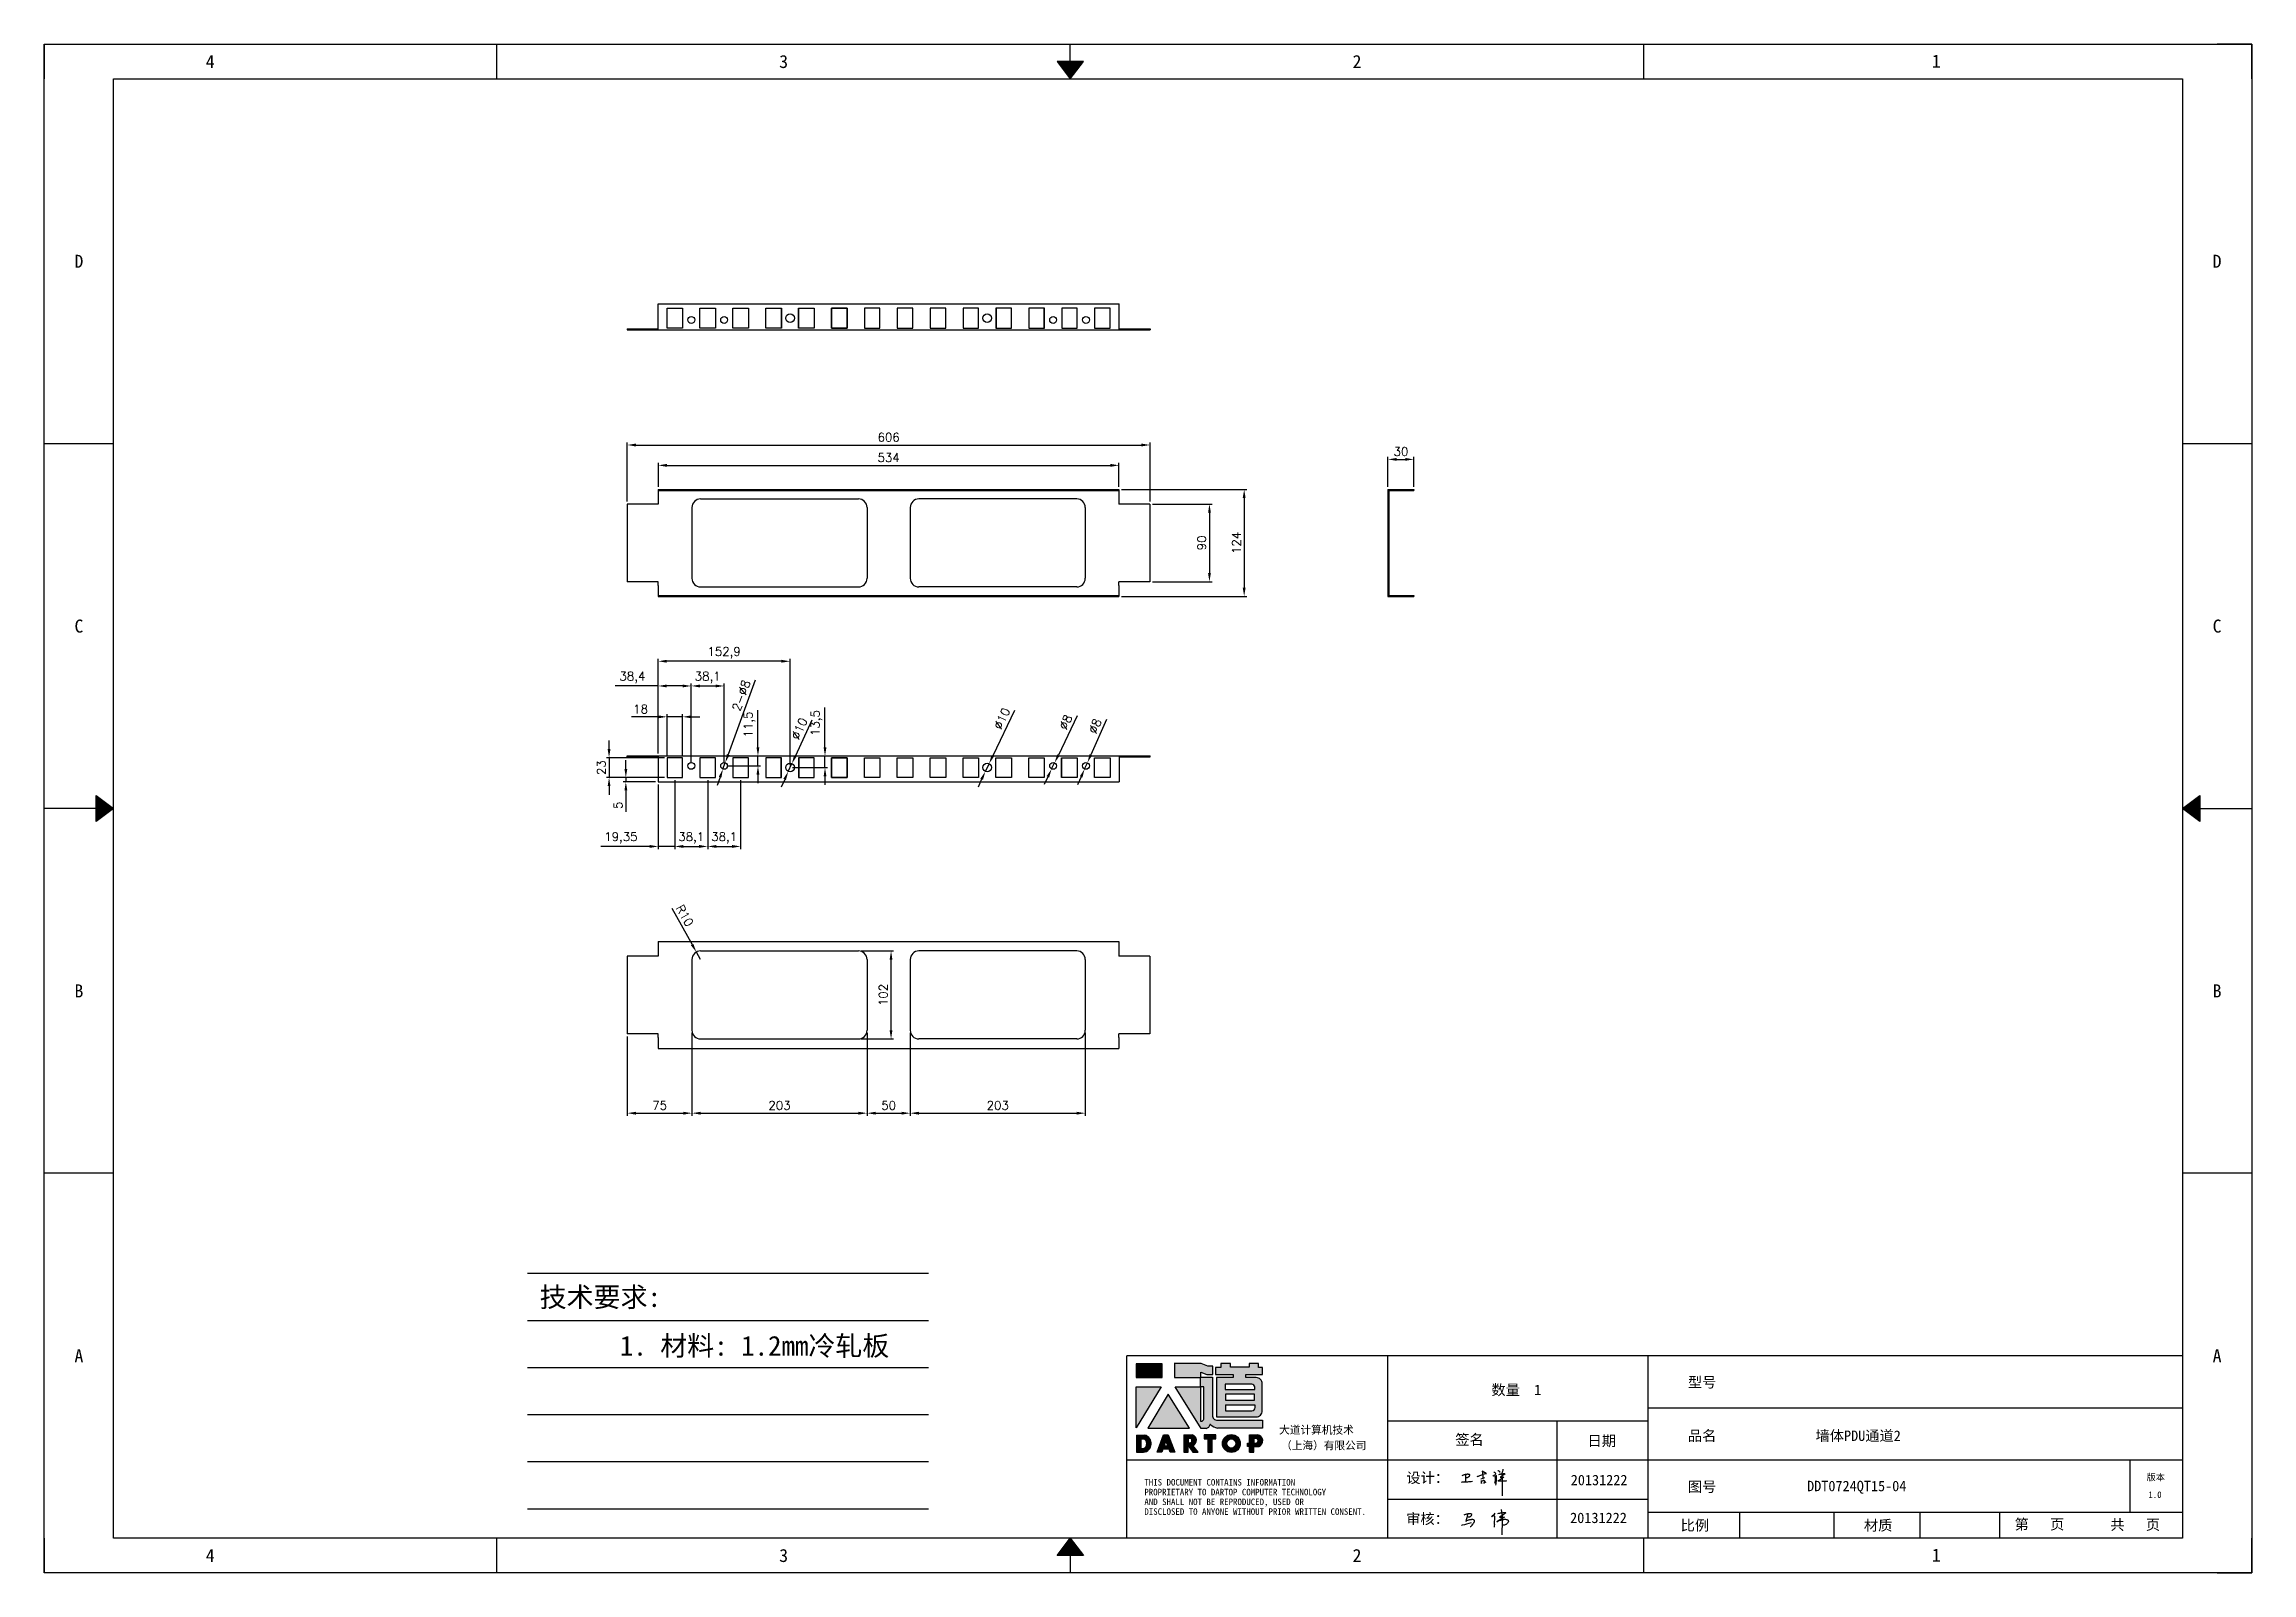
# Model space of a CAD drawing. Header units: millimetres. Extents: x 120943 to 145233, y 4425 to 40233.
# Drawn here: x 137116 to 139676, y 28907 to 30680 of the extents above; entities that cross this region are included whole.
import ezdxf
from ezdxf.enums import TextEntityAlignment as Align

# ---------------------------------------------------------------- set-up
doc = ezdxf.new("R2010")
doc.units = ezdxf.units.MM
doc.linetypes.add('DOT', pattern=[0.25, 0, -0.25])
doc.layers.add('4', color=7, linetype='Continuous')
doc.layers.add('print', color=30, linetype='Continuous')
doc.layers.add('dim', color=2, linetype='Continuous', lineweight=9)
doc.styles.add('Dartop', font='SIMFANG.TTF')
doc.styles.add('HZ', font='SimSun.ttf')
doc.styles.add('hzHT', font='SIMHEI.TTF')
doc.styles.get("Standard").update_dxf_attribs({"font": 'txt', "bigfont": 'gbcbig.shx'})
doc.dimstyles.new('2-small', dxfattribs={"dimtxt": 10, "dimasz": 10, "dimexe": 3, "dimexo": 3, "dimgap": 4, "dimtad": 1, "dimtxsty": 'Standard', "dimcen": 5, "dimazin": 0, "dimtfac": 1, "dimtmove": 0, "dimatfit": 3, "dimfxl": 1, "dimarcsym": 0})

msp = doc.modelspace()

# ---------------------------------------------------------------- texts
at = {"color": 0}
for s, height, style, p in [('4', 15.108, 'Dartop', (137308.986, 30659.787)), ('3', 15.108, 'Dartop', (137973.739, 30659.787)), ('2', 15.108, 'Dartop', (138638.491, 30659.787)), ('1', 15.108, 'Dartop', (139310.131, 30660.266)), ('D', 15.108, 'Dartop', (137156.736, 30428.131)), ('D', 15.108, 'Dartop', (139635.621, 30428.131)), ('C', 15.108, 'Dartop', (137156.736, 30005.106)), ('C', 15.108, 'Dartop', (139635.621, 30005.106)), ('B', 15.108, 'Dartop', (137156.736, 29582.082)), ('B', 15.108, 'Dartop', (139635.621, 29582.082)), ('A', 15.108, 'Dartop', (137156.736, 29159.057)), ('A', 15.108, 'Dartop', (139635.621, 29159.057)), ('数量  1', 12.0864, 'hzHT', (138823.199, 29119.438)), ('型号', 12.0864, 'hzHT', (139038.611, 29128.313)), ('签名', 12.0864, 'hzHT', (138768.906, 29061.838)), ('日期', 12.0864, 'hzHT', (138922.268, 29060.351)), ('品名', 12.0864, 'hzHT', (139038.611, 29066.267)), ('墙体PDU通道2', 12.0864, 'hzHT', (139219.534, 29066.267)), ('20131222', 12.0864, 'hzHT', (138919.166, 29014.912)), ('图号', 12.0864, 'hzHT', (139038.611, 29007.19)), ('DDT0724QT15-04', 12.08642, 'hzHT', (139217.844, 29007.978)), ('版本', 7.554, 'hzHT', (139564.535, 29018.139)), ('1.0', 7.554, 'Dartop', (139563.626, 28997.95)), ('20131222', 12.0864, 'hzHT', (138918.446, 28971.057)), ('比例', 12.0864, 'hzHT', (139030.183, 28962.338)), ('材质', 12.0864, 'hzHT', (139242.683, 28962.338)), ('第   页', 12.0864, 'hzHT', (139429.651, 28963.592)), ('共   页', 12.0864, 'hzHT', (139540.675, 28963.152)), ('4', 15.108, 'Dartop', (137308.986, 28927.401)), ('3', 15.108, 'Dartop', (137973.739, 28927.401)), ('2', 15.108, 'Dartop', (138638.491, 28927.401)), ('1', 15.108, 'Dartop', (139310.131, 28927.88))]:
    msp.add_text(s, height=height, dxfattribs=dict(at, style=style)).set_placement(p, align=Align.MIDDLE_CENTER)
at = {"style": 'HZ'}
for s, p in [('技术要求:', (137761.22, 29227.051)), ('     1. 材料: 1.2mm冷轧板', (137901.088, 29170.565))]:
    msp.add_text(s, height=22.932, dxfattribs=at).set_placement(p, align=Align.MIDDLE_CENTER)
at = {"color": 0, "style": 'hzHT'}
for s, height, p in [('设计：', 12.0864, (138695.689, 29011.482)), ('THIS DOCUMENT CONTAINS INFORMATION', 7.55401, (138391.977, 29008.506)), ('PROPRIETARY TO DARTOP COMPUTER TECHNOLOGY', 7.55401, (138391.977, 28997.175)), ('AND SHALL NOT BE REPRODUCED, USED OR', 7.55401, (138391.977, 28985.844)), ('DISCLOSED TO ANYONE WITHOUT PRIOR WRITTEN CONSENT.', 7.55401, (138391.977, 28974.513)), ('审核：', 12.0864, (138695.509, 28963.888))]:
    msp.add_text(s, height=height, dxfattribs=at).set_placement(p)
at = {"layer": '4', "color": 0, "style": 'hzHT'}
for s, p in [('大道计算机技术', (138548.215, 29068.506)), ('（上海）有限公司', (138550.496, 29050.439))]:
    msp.add_text(s, height=9.0648, dxfattribs=at).set_placement(p)

# ---------------------------------------------------------------- blocks, each defined once
blk = doc.blocks.new('*U527')
at = {"color": 254, "linetype": 'Continuous', "extrusion": (0, 0, -1)}
for points in [[(-17, 0.333), (-16.812, 0.25), (-17, 0.5)], [(-17, 0.333), (-17.188, 0.25), (-16.812, 0.25)], [(-17, 0.333), (-17, 0.5), (-17.188, 0.25)]]:
    blk.add_solid(points, dxfattribs=at)
blk = doc.blocks.new('*U526')
at = {"color": 254, "linetype": 'Continuous', "extrusion": (0, 0, -1)}
for points in [[(-33.167, 11), (-33, 11), (-33.25, 11.188)], [(-33.167, 11), (-33.25, 11.188), (-33.25, 10.812)], [(-33.167, 11), (-33.25, 10.812), (-33, 11)]]:
    blk.add_solid(points, dxfattribs=at)
blk = doc.blocks.new('*U528')
at = {"color": 254, "linetype": 'Continuous'}
for points in [[(17, 21.667), (17.188, 21.75), (16.812, 21.75)], [(17, 21.667), (16.812, 21.75), (17, 21.5)], [(17, 21.667), (17, 21.5), (17.188, 21.75)]]:
    blk.add_solid(points, dxfattribs=at)
blk = doc.blocks.new('*U525')
at = {"color": 254, "linetype": 'Continuous', "extrusion": (0, 0, -1)}
for points in [[(-0.833, 11), (-0.75, 10.812), (-0.75, 11.188)], [(-0.833, 11), (-0.75, 11.188), (-1, 11)], [(-0.833, 11), (-1, 11), (-0.75, 10.812)]]:
    blk.add_solid(points, dxfattribs=at)
blk = doc.blocks.new('dadao')
for p, q in [((48, 19.2), (44.9, 10.4)), ((44.9, 10.4), (51.2, 10.4)), ((51.2, 10.4), (48, 19.2))]:
    blk.add_line(p, q)
for points in [[(41.8, 121.6), (41.8, 143.7), (-0.4, 143.7), (-0.4, 121.6), (41.8, 121.6)], [(104.8, 122), (104.8, 130.3), (114.1, 126.3), (124.2, 126.3), (124.2, 139.6), (115.9, 139.6), (105.1, 143.9), (61.5, 143.9)], [(61.7, 144), (61.7, 121.3), (103.9, 121.3)], [(113.4, 38.7), (105.1, 38.7), (63, 106.5), (103.9, 106.5), (103.9, 120.9), (103.9, 121.3)], [(109.7, 53.6), (109.7, 106.2), (104.3, 106.2), (104.3, 50.4), (106.6, 50.4)], [(144.6, 94.4), (144.6, 84.8), (192, 84.8), (192, 94.1), (144.9, 94.1)], [(120.2, 45), (119.5, 45), (119.5, 44.6)], [(0, 28), (0, 0), (11.8, 0)], [(0.1, 28), (14, 28)], [(7.1, 21.8), (7.1, 6.1), (12, 6.1)], [(7.1, 21.8), (11.4, 21.8)], [(76.8, 28.2), (76.8, 0), (84.1, 0), (84.1, 11.1), (91.6, -0.1), (100.3, -0.1), (91.7, 11.1)], [(76.8, 28.2), (90.6, 28.2)], [(84, 22.7), (84, 15.3), (87.2, 15.3)], [(84, 22.7), (87.3, 22.7)], [(183.7, 0), (183.7, 9.6), (180.6, 9.6), (180.6, 14.9), (183.8, 14.9), (183.8, 28.1), (196.1, 28.1), (196.5, 28.1)], [(183.7, 0), (190.9, 0), (190.9, 9.6), (198.8, 9.6)], [(194.9, 22.3), (190.8, 22.3), (190.8, 15), (194.4, 15)]]:
    blk.add_lwpolyline(points)
blk.add_lwpolyline([(137.1, 144.2), (137.1, 137.9), (128.3, 137.9), (128.3, 126.5), (157.3, 126.5), (157.3, 121.5), (130.3, 121.5), (130.3, 57.5), (194.4, 57.5, 0.414214), (204.4, 67.5), (204.4, 111.3, 0.414214), (194.4, 121.3), (177.5, 121.3), (177.5, 126.3), (204.7, 126.3), (204.7, 137.7), (198.2, 137.7), (198.2, 143.9), (183.3, 143.9), (183.3, 138), (153, 138), (153, 144.2), (137.1, 144.2)], format="xyb", close=True)
for points in [[(104.8, 122), (123.4, 122), (123.4, 60, 0.414214), (131.4, 52), (204.8, 52), (204.8, 39.1), (131.7, 39.1)], [(144.3, 110.8), (144.3, 101.8), (192.3, 101.8), (192.3, 105.5, 0.414214), (187.3, 110.5), (144.3, 110.5)], [(144.6, 77), (144.6, 67.5), (187.6, 67.5, 0.414214), (192.6, 72.5), (192.6, 76.4), (144.6, 76.4)]]:
    blk.add_lwpolyline(points, format="xyb")
for points in [[(-0.3, 106.2), (40.4, 106.2), (-0.3, 39.7), (-0.3, 106.2)], [(51.7, 94.1), (18.4, 39.3), (86.2, 39.3)], [(43.8, 28.2), (51.8, 28.2), (62.6, -0.1), (55, -0.1), (53.2, 5), (42.9, 5), (41.1, 0), (33.6, 0)], [(110, 28.1), (110, 21.9), (116, 21.9), (116, -0.1), (123.2, -0.1), (123.2, 22), (129.2, 22), (129.2, 28.1), (110, 28.1)]]:
    blk.add_lwpolyline(points, close=True)
for radius in [14.5, 7.44]:
    blk.add_circle((154.2, 14.2), radius)
for centre, radius, start, end in [((99.2, 60.7), 12.6, 305.6399, 325.969), ((111.6, 46.7), 8.19, 282.9811, 347.6627), ((136, 61.7), 22.9, 226.7358, 259.3209), ((8.5, 13.9), 8.49, 294.2143, 69.7177), ((9.6, 14.2), 14.4, 278.6604, 72.3203), ((86.4, 19), 3.8, 282.527, 76.7196), ((88.6, 19.4), 8.95, 290.6073, 77.2124), ((193.7, 18.7), 3.8, 280.9891, 72.5513), ((195.7, 18.6), 9.51, 288.8959, 85.2442)]:
    blk.add_arc(centre, radius, start, end)
blk = doc.blocks.new('h')
for p, q in [((20768.1, -2360.9), (20773, -2359.1)), ((20769.5, -2366.9), (20769.8, -2370.6)), ((20769.8, -2370.6), (20770.9, -2378)), ((20770.9, -2378), (20771.5, -2370.6)), ((20772.4, -2369.3), (20774.9, -2367.8)), ((20773, -2359.1), (20784.1, -2355.2)), ((20773.3, -2331.8), (20775.3, -2338.7)), ((20789.1, -2340.9), (20773.5, -2331.9)), ((20775.3, -2338.7), (20775.6, -2351.2)), ((20775.6, -2351.2), (20775.5, -2357.3)), ((20782.2, -2369.2), (20780, -2377.1)), ((20780, -2377.1), (20788.3, -2371.3)), ((20780.1, -2366.4), (20780.8, -2366.4)), ((20781.9, -2367.4), (20782.2, -2369.2)), ((20845.7, -2343.5), (20848.4, -2353)), ((20848.9, -2370.3), (20847.9, -2424)), ((20848.4, -2353), (20848.9, -2370.3))]:
    blk.add_line(p, q)
for points in [[(20696.6, -2372.4, 0.002073), (20710.6, -2371.9, 0.016137), (20719.6, -2371.3, 0.008314), (20736.9, -2369.3)], [(20699.1, -2348.2, -0.029745), (20704.6, -2345.4, -0.046842), (20708.4, -2344.2, -0.00919), (20714.3, -2343, -0.018517), (20717.2, -2342.5, -0.037841), (20720.3, -2342.4, -0.039541), (20723.2, -2342.8, -0.149785), (20726, -2344.3, -0.204935), (20726.9, -2346.6, -0.074872), (20726.5, -2348.3, -0.061615), (20725.6, -2350.3, -0.034204), (20723.8, -2352.6, -0.045776), (20722.3, -2354.1, -0.054985), (20720.4, -2355.3, -0.036348), (20717.3, -2356.5, -0.067752), (20715.7, -2356.8, -0.043553), (20713.2, -2356.7)], [(20755, -2351.9, -0.024077), (20759.9, -2350.1, -0.013147), (20768.7, -2346.5, -0.00522), (20775.4, -2344.1, -0.018517), (20777.3, -2343.4, -0.008274), (20786.3, -2341, -0.039541), (20788.3, -2340.8, -0.079216), (20789.4, -2341, -0.204935)], [(20813.5, -2350.1, 0.007348), (20815.9, -2348.7, 0.008421), (20818, -2347.3, 0.009459), (20819.7, -2346.2, -0.016325), (20820.7, -2345.5, -0.173771), (20821.8, -2345.3, -0.085159), (20823.9, -2346, -0.125883), (20826, -2347.9, -0.160659), (20826.6, -2350.1, -0.010447), (20826.5, -2352.3, -0.008247), (20826.2, -2355.1, -0.002698), (20825.3, -2374, 0.001562), (20823.9, -2383.7, 0.016137)], [(20816.8, -2335, -0.053561), (20819.6, -2336.1, -0.075272), (20821.3, -2337.3, -0.005295), (20822.5, -2338.5, -0.009337), (20823.1, -2339.1, -0.026146), (20823.7, -2339.8, -0.016644), (20824.5, -2340.9)], [(20832.1, -2329.2, -0.053561), (20834.9, -2330.3, -0.075272), (20836.7, -2331.5, -0.005295), (20837.8, -2332.6, -0.009337), (20838.5, -2333.3, -0.026146), (20839, -2334, -0.016644), (20839.8, -2335.1)], [(20836, -2343.7, -0.02797), (20842.1, -2342.6, -0.048868), (20845.6, -2342.2, -0.00919), (20851.1, -2341.4, -0.018517), (20853.9, -2341.1, -0.037841), (20856.7, -2341.2, -0.039541), (20859.4, -2341.6, -0.018282), (20840.6, -2354.7, -0.000937)], [(20847.6, -2340.2, 0.021784), (20849.6, -2335.9, 0.028296), (20850.8, -2332.4, 0.008136), (20851.9, -2328.2, 0.028913), (20852.2, -2327, 0.08193), (20852.1, -2325.9, 0.075058), (20851.7, -2324.7, 0.275043)]]:
    blk.add_lwpolyline(points, format="xyb")
for points in [[(20711.3, -2343.5), (20711.3, -2343.5), (20711.5, -2355.8), (20710.7, -2368), (20710.6, -2371.9)], [(20821.5, -2350.6), (20822.4, -2359.2), (20822.2, -2364.9), (20821.7, -2369), (20821.3, -2376.3), (20823.6, -2368.5), (20827.2, -2366.3), (20829.5, -2366.3)], [(20840.6, -2354.7), (20850, -2354.7), (20855, -2354.3), (20845.9, -2361.1), (20840.5, -2364), (20833, -2367.5), (20863.2, -2367.4), (20865.9, -2367.3)]]:
    blk.add_lwpolyline(points)
for centre, radius, start, end in [((20773.7, -2371.2), 2.3, 121.9907, 163.60158), ((20787.5, -2406), 40.3, 100.61827, 108.24823), ((20780.8, -2367.6), 1.15, 9.4675, 90)]:
    blk.add_arc(centre, radius, start, end)
blk = doc.blocks.new('*D1426')
at = {"layer": 'Defpoints', "color": 0}
for p in [(138398.5, 30215.1), (137792.5, 30146.6), (138398.5, 30146.6)]:
    blk.add_point(p, dxfattribs=at)
at = {"layer": 'dim', "color": 0, "lineweight": -2}
for p, q in [((137792.5, 30149.6), (137792.5, 30218.1)), ((137802.5, 30215.1), (138388.5, 30215.1)), ((138398.5, 30149.6), (138398.5, 30218.1))]:
    blk.add_line(p, q, dxfattribs=at)
at = {"layer": 'dim', "color": 0}
for points in [[(137802.5, 30216.8), (137802.5, 30213.4), (137792.5, 30215.1)], [(138388.5, 30216.8), (138388.5, 30213.4), (138398.5, 30215.1)]]:
    blk.add_solid(points, dxfattribs=at)
at = {"layer": 'dim', "color": 0, "insert": (138095.5, 30224.1), "char_height": 10, "attachment_point": 5}
blk.add_mtext('606', dxfattribs=at)
blk = doc.blocks.new('*D1427')
at = {"layer": 'Defpoints', "color": 0}
for p in [(138398.5, 30146.6), (138398.5, 30056.6), (138467.4, 30056.6)]:
    blk.add_point(p, dxfattribs=at)
at = {"layer": 'dim', "color": 0, "lineweight": -2}
for p, q in [((138401.5, 30146.6), (138470.4, 30146.6)), ((138467.4, 30136.6), (138467.4, 30066.6)), ((138401.5, 30056.6), (138470.4, 30056.6))]:
    blk.add_line(p, q, dxfattribs=at)
at = {"layer": 'dim', "color": 0}
for points in [[(138465.8, 30136.6), (138469.1, 30136.6), (138467.4, 30146.6)], [(138465.8, 30066.6), (138469.1, 30066.6), (138467.4, 30056.6)]]:
    blk.add_solid(points, dxfattribs=at)
at = {"layer": 'dim', "color": 0, "insert": (138458.4, 30101.6), "char_height": 10, "attachment_point": 5, "rotation": 90}
blk.add_mtext('90', dxfattribs=at)
blk = doc.blocks.new('*D1428')
at = {"layer": 'Defpoints', "color": 0}
for p in [(138362.5, 30191.5), (137828.5, 30163.6), (138362.5, 30163.6)]:
    blk.add_point(p, dxfattribs=at)
at = {"layer": 'dim', "color": 0, "lineweight": -2}
for p, q in [((137828.5, 30166.6), (137828.5, 30194.5)), ((137838.5, 30191.5), (138352.5, 30191.5)), ((138362.5, 30166.6), (138362.5, 30194.5))]:
    blk.add_line(p, q, dxfattribs=at)
at = {"layer": 'dim', "color": 0}
for points in [[(137838.5, 30193.2), (137838.5, 30189.8), (137828.5, 30191.5)], [(138352.5, 30193.2), (138352.5, 30189.8), (138362.5, 30191.5)]]:
    blk.add_solid(points, dxfattribs=at)
at = {"layer": 'dim', "color": 0, "insert": (138095.5, 30200.5), "char_height": 10, "attachment_point": 5}
blk.add_mtext('534', dxfattribs=at)
blk = doc.blocks.new('*D1429')
at = {"layer": 'Defpoints', "color": 0}
for p in [(138362.5, 30163.6), (138362.5, 30039.6), (138507.7, 30039.6)]:
    blk.add_point(p, dxfattribs=at)
at = {"layer": 'dim', "color": 0, "lineweight": -2}
for p, q in [((138365.5, 30163.6), (138510.7, 30163.6)), ((138507.7, 30153.6), (138507.7, 30049.6)), ((138365.5, 30039.6), (138510.7, 30039.6))]:
    blk.add_line(p, q, dxfattribs=at)
at = {"layer": 'dim', "color": 0}
for points in [[(138506, 30153.6), (138509.3, 30153.6), (138507.7, 30163.6)], [(138506, 30049.6), (138509.3, 30049.6), (138507.7, 30039.6)]]:
    blk.add_solid(points, dxfattribs=at)
at = {"layer": 'dim', "color": 0, "insert": (138498.7, 30101.6), "char_height": 10, "attachment_point": 5, "rotation": 90}
blk.add_mtext('124', dxfattribs=at)
blk = doc.blocks.new('*D1430')
at = {"layer": 'Defpoints', "color": 0}
for p in [(138704.4, 30198.4), (138674.4, 30163.6), (138704.4, 30163.6)]:
    blk.add_point(p, dxfattribs=at)
at = {"layer": 'dim', "color": 0, "lineweight": -2}
for p, q in [((138674.4, 30166.6), (138674.4, 30201.4)), ((138684.4, 30198.4), (138694.4, 30198.4)), ((138704.4, 30166.6), (138704.4, 30201.4))]:
    blk.add_line(p, q, dxfattribs=at)
at = {"layer": 'dim', "color": 0}
for points in [[(138684.4, 30200.1), (138684.4, 30196.8), (138674.4, 30198.4)], [(138694.4, 30200.1), (138694.4, 30196.8), (138704.4, 30198.4)]]:
    blk.add_solid(points, dxfattribs=at)
at = {"layer": 'dim', "color": 0, "insert": (138689.4, 30207.4), "char_height": 10, "attachment_point": 5}
blk.add_mtext('30', dxfattribs=at)
blk = doc.blocks.new('*D1431')
at = {"layer": 'Defpoints', "color": 0}
for p in [(137867.5, 29536.4), (137792.5, 29532.4), (137867.5, 29440.3)]:
    blk.add_point(p, dxfattribs=at)
at = {"layer": 'dim', "color": 0, "lineweight": -2}
for p, q in [((137792.5, 29529.4), (137792.5, 29437.3)), ((137867.5, 29533.4), (137867.5, 29437.3)), ((137802.5, 29440.3), (137857.5, 29440.3))]:
    blk.add_line(p, q, dxfattribs=at)
at = {"layer": 'dim', "color": 0}
for points in [[(137802.5, 29441.9), (137802.5, 29438.6), (137792.5, 29440.3)], [(137857.5, 29441.9), (137857.5, 29438.6), (137867.5, 29440.3)]]:
    blk.add_solid(points, dxfattribs=at)
at = {"layer": 'dim', "color": 0, "insert": (137830, 29449.3), "char_height": 10, "attachment_point": 5}
blk.add_mtext('75', dxfattribs=at)
blk = doc.blocks.new('*D1432')
at = {"layer": 'Defpoints', "color": 0}
for p in [(138070.5, 29536.4), (137867.5, 29533.4), (138070.5, 29440.3)]:
    blk.add_point(p, dxfattribs=at)
at = {"layer": 'dim', "color": 0, "lineweight": -2}
for p, q in [((137867.5, 29530.4), (137867.5, 29437.3)), ((138070.5, 29533.4), (138070.5, 29437.3)), ((137877.5, 29440.3), (138060.5, 29440.3))]:
    blk.add_line(p, q, dxfattribs=at)
at = {"layer": 'dim', "color": 0}
for points in [[(137877.5, 29441.9), (137877.5, 29438.6), (137867.5, 29440.3)], [(138060.5, 29441.9), (138060.5, 29438.6), (138070.5, 29440.3)]]:
    blk.add_solid(points, dxfattribs=at)
at = {"layer": 'dim', "color": 0, "insert": (137969, 29449.3), "char_height": 10, "attachment_point": 5}
blk.add_mtext('203', dxfattribs=at)
blk = doc.blocks.new('*D1433')
at = {"layer": 'Defpoints', "color": 0}
for p in [(138070.5, 29536.4), (138120.5, 29536.4), (138120.5, 29440.3)]:
    blk.add_point(p, dxfattribs=at)
at = {"layer": 'dim', "color": 0, "lineweight": -2}
for p, q in [((138070.5, 29533.4), (138070.5, 29437.3)), ((138120.5, 29533.4), (138120.5, 29437.3)), ((138080.5, 29440.3), (138110.5, 29440.3))]:
    blk.add_line(p, q, dxfattribs=at)
at = {"layer": 'dim', "color": 0}
for points in [[(138080.5, 29441.9), (138080.5, 29438.6), (138070.5, 29440.3)], [(138110.5, 29441.9), (138110.5, 29438.6), (138120.5, 29440.3)]]:
    blk.add_solid(points, dxfattribs=at)
at = {"layer": 'dim', "color": 0, "insert": (138095.5, 29449.3), "char_height": 10, "attachment_point": 5}
blk.add_mtext('50', dxfattribs=at)
blk = doc.blocks.new('*D1434')
at = {"layer": 'Defpoints', "color": 0}
for p in [(138323.5, 29536.4), (138120.5, 29533.4), (138323.5, 29440.3)]:
    blk.add_point(p, dxfattribs=at)
at = {"layer": 'dim', "color": 0, "lineweight": -2}
for p, q in [((138120.5, 29530.4), (138120.5, 29437.3)), ((138323.5, 29533.4), (138323.5, 29437.3)), ((138130.5, 29440.3), (138313.5, 29440.3))]:
    blk.add_line(p, q, dxfattribs=at)
at = {"layer": 'dim', "color": 0}
for points in [[(138130.5, 29441.9), (138130.5, 29438.6), (138120.5, 29440.3)], [(138313.5, 29441.9), (138313.5, 29438.6), (138323.5, 29440.3)]]:
    blk.add_solid(points, dxfattribs=at)
at = {"layer": 'dim', "color": 0, "insert": (138222, 29449.3), "char_height": 10, "attachment_point": 5}
blk.add_mtext('203', dxfattribs=at)
blk = doc.blocks.new('*D1435')
at = {"layer": 'Defpoints', "color": 0}
for p in [(138060.5, 29628.4), (138098.3, 29628.4), (138060.5, 29526.4)]:
    blk.add_point(p, dxfattribs=at)
at = {"layer": 'dim', "color": 0, "lineweight": -2}
for p, q in [((138063.5, 29628.4), (138101.3, 29628.4)), ((138098.3, 29536.4), (138098.3, 29618.4)), ((138063.5, 29526.4), (138101.3, 29526.4))]:
    blk.add_line(p, q, dxfattribs=at)
at = {"layer": 'dim', "color": 0}
for points in [[(138096.6, 29618.4), (138099.9, 29618.4), (138098.3, 29628.4)], [(138096.6, 29536.4), (138099.9, 29536.4), (138098.3, 29526.4)]]:
    blk.add_solid(points, dxfattribs=at)
at = {"layer": 'dim', "color": 0, "insert": (138089.3, 29577.4), "char_height": 10, "attachment_point": 5, "rotation": 90}
blk.add_mtext('102', dxfattribs=at)
blk = doc.blocks.new('*D1102')
at = {"layer": 'Defpoints', "color": 0}
for p in [(137872.6, 29627.1), (137877.5, 29618.4)]:
    blk.add_point(p, dxfattribs=at)
at = {"layer": 'dim', "color": 0, "lineweight": -2}
for p, q in [((137844, 29677.9), (137867.7, 29635.8)), ((137877.5, 29618.4), (137872.6, 29627.1))]:
    blk.add_line(p, q, dxfattribs=at)
at = {"layer": 'dim', "color": 0}
blk.add_solid([(137869.1, 29636.6), (137866.2, 29635), (137872.6, 29627.1)], dxfattribs=at)
at = {"layer": 'dim', "color": 0, "insert": (137859.1, 29669.4), "char_height": 10, "attachment_point": 5, "rotation": 299.3838}
blk.add_mtext('R10', dxfattribs=at)
blk = doc.blocks.new('*D1436')
at = {"layer": 'Defpoints', "color": 0}
for p in [(137828.3, 29824.5), (137847.6, 29829.5), (137847.6, 29749.6)]:
    blk.add_point(p, dxfattribs=at)
at = {"layer": 'dim', "color": 0, "lineweight": -2}
for p, q in [((137828.3, 29821.5), (137828.3, 29746.6)), ((137847.6, 29826.5), (137847.6, 29746.6)), ((137818.3, 29749.6), (137761.9, 29749.6)), ((137847.6, 29749.6), (137828.3, 29749.6)), ((137857.6, 29749.6), (137867.6, 29749.6))]:
    blk.add_line(p, q, dxfattribs=at)
at = {"layer": 'dim', "color": 0}
for points in [[(137818.3, 29751.3), (137818.3, 29747.9), (137828.3, 29749.6)], [(137857.6, 29751.3), (137857.6, 29747.9), (137847.6, 29749.6)]]:
    blk.add_solid(points, dxfattribs=at)
at = {"layer": 'dim', "color": 0, "insert": (137785.1, 29759.4), "char_height": 10, "attachment_point": 5}
blk.add_mtext('19,35', dxfattribs=at)
blk = doc.blocks.new('*D1437')
at = {"layer": 'Defpoints', "color": 0}
for p in [(137847.6, 29829.5), (137885.7, 29829.5), (137885.7, 29749.6)]:
    blk.add_point(p, dxfattribs=at)
at = {"layer": 'dim', "color": 0, "lineweight": -2}
for p, q in [((137847.6, 29826.5), (137847.6, 29746.6)), ((137885.7, 29826.5), (137885.7, 29746.6)), ((137857.6, 29749.6), (137875.7, 29749.6))]:
    blk.add_line(p, q, dxfattribs=at)
at = {"layer": 'dim', "color": 0}
for points in [[(137857.6, 29751.3), (137857.6, 29747.9), (137847.6, 29749.6)], [(137875.7, 29751.3), (137875.7, 29747.9), (137885.7, 29749.6)]]:
    blk.add_solid(points, dxfattribs=at)
at = {"layer": 'dim', "color": 0, "insert": (137866.7, 29759.4), "char_height": 10, "attachment_point": 5}
blk.add_mtext('38,1', dxfattribs=at)
blk = doc.blocks.new('*D1438')
at = {"layer": 'Defpoints', "color": 0}
for p in [(137885.7, 29829.5), (137923.8, 29829.5), (137923.8, 29749.6)]:
    blk.add_point(p, dxfattribs=at)
at = {"layer": 'dim', "color": 0, "lineweight": -2}
for p, q in [((137885.7, 29826.5), (137885.7, 29746.6)), ((137923.8, 29826.5), (137923.8, 29746.6)), ((137895.7, 29749.6), (137913.8, 29749.6))]:
    blk.add_line(p, q, dxfattribs=at)
at = {"layer": 'dim', "color": 0}
for points in [[(137895.7, 29751.3), (137895.7, 29747.9), (137885.7, 29749.6)], [(137913.8, 29751.3), (137913.8, 29747.9), (137923.8, 29749.6)]]:
    blk.add_solid(points, dxfattribs=at)
at = {"layer": 'dim', "color": 0, "insert": (137904.8, 29759.4), "char_height": 10, "attachment_point": 5}
blk.add_mtext('38,1', dxfattribs=at)
blk = doc.blocks.new('*D1439')
at = {"layer": 'Defpoints', "color": 0}
for p in [(137856.6, 29899.9), (137838.6, 29852.5), (137856.6, 29852.5)]:
    blk.add_point(p, dxfattribs=at)
at = {"layer": 'dim', "color": 0, "lineweight": -2}
for p, q in [((137828.6, 29899.9), (137797.3, 29899.9)), ((137838.6, 29855.5), (137838.6, 29902.9)), ((137856.6, 29899.9), (137838.6, 29899.9)), ((137856.6, 29855.5), (137856.6, 29902.9)), ((137866.6, 29899.9), (137876.6, 29899.9))]:
    blk.add_line(p, q, dxfattribs=at)
at = {"layer": 'dim', "color": 0}
for points in [[(137828.6, 29901.5), (137828.6, 29898.2), (137838.6, 29899.9)], [(137866.6, 29901.5), (137866.6, 29898.2), (137856.6, 29899.9)]]:
    blk.add_solid(points, dxfattribs=at)
at = {"layer": 'dim', "color": 0, "insert": (137808, 29908.9), "char_height": 10, "attachment_point": 5}
blk.add_mtext('18', dxfattribs=at)
blk = doc.blocks.new('*D1440')
at = {"layer": 'Defpoints', "color": 0}
for p in [(137838.6, 29852.5), (137771.4, 29829.5), (137838.6, 29829.5)]:
    blk.add_point(p, dxfattribs=at)
at = {"layer": 'dim', "color": 0, "lineweight": -2}
for p, q in [((137771.4, 29862.5), (137771.4, 29872.5)), ((137835.6, 29852.5), (137768.4, 29852.5)), ((137771.4, 29852.5), (137771.4, 29829.5)), ((137835.6, 29829.5), (137768.4, 29829.5)), ((137771.4, 29819.5), (137771.4, 29809.5))]:
    blk.add_line(p, q, dxfattribs=at)
at = {"layer": 'dim', "color": 0}
for points in [[(137769.7, 29862.5), (137773, 29862.5), (137771.4, 29852.5)], [(137769.7, 29819.5), (137773, 29819.5), (137771.4, 29829.5)]]:
    blk.add_solid(points, dxfattribs=at)
at = {"layer": 'dim', "color": 0, "insert": (137762.4, 29841), "char_height": 10, "attachment_point": 5, "rotation": 90}
blk.add_mtext('23', dxfattribs=at)
blk = doc.blocks.new('*D1441')
at = {"layer": 'Defpoints', "color": 0}
for p in [(137790.8, 29824.5), (137828.3, 29824.5), (137838.6, 29829.5)]:
    blk.add_point(p, dxfattribs=at)
at = {"layer": 'dim', "color": 0, "lineweight": -2}
for p, q in [((137790.8, 29839.5), (137790.8, 29849.5)), ((137835.6, 29829.5), (137787.8, 29829.5)), ((137825.3, 29824.5), (137787.8, 29824.5)), ((137790.8, 29829.5), (137790.8, 29824.5)), ((137790.8, 29814.5), (137790.8, 29789.9))]:
    blk.add_line(p, q, dxfattribs=at)
at = {"layer": 'dim', "color": 0}
for points in [[(137789.2, 29839.5), (137792.5, 29839.5), (137790.8, 29829.5)], [(137789.2, 29814.5), (137792.5, 29814.5), (137790.8, 29824.5)]]:
    blk.add_solid(points, dxfattribs=at)
at = {"layer": 'dim', "color": 0, "insert": (137781.8, 29797.2), "char_height": 10, "attachment_point": 5, "rotation": 90}
blk.add_mtext('5', dxfattribs=at)
blk = doc.blocks.new('*D1442')
at = {"layer": 'Defpoints', "color": 0}
for p in [(137904.8, 29935.7), (137866.7, 29843), (137904.8, 29843)]:
    blk.add_point(p, dxfattribs=at)
at = {"layer": 'dim', "color": 0, "lineweight": -2}
for p, q in [((137866.7, 29846), (137866.7, 29938.7)), ((137876.7, 29935.7), (137894.8, 29935.7)), ((137904.8, 29846), (137904.8, 29938.7))]:
    blk.add_line(p, q, dxfattribs=at)
at = {"layer": 'dim', "color": 0}
for points in [[(137876.7, 29937.3), (137876.7, 29934), (137866.7, 29935.7)], [(137894.8, 29937.3), (137894.8, 29934), (137904.8, 29935.7)]]:
    blk.add_solid(points, dxfattribs=at)
at = {"layer": 'dim', "color": 0, "insert": (137885.7, 29945.5), "char_height": 10, "attachment_point": 5}
blk.add_mtext('38,1', dxfattribs=at)
blk = doc.blocks.new('*D1443')
at = {"layer": 'Defpoints', "color": 0}
for p in [(137828.3, 29935.7), (137828.3, 29854.5), (137866.7, 29843)]:
    blk.add_point(p, dxfattribs=at)
at = {"layer": 'dim', "color": 0, "lineweight": -2}
for p, q in [((137828.3, 29935.7), (137778.6, 29935.7)), ((137828.3, 29857.5), (137828.3, 29938.7)), ((137856.7, 29935.7), (137838.3, 29935.7)), ((137866.7, 29846), (137866.7, 29938.7))]:
    blk.add_line(p, q, dxfattribs=at)
at = {"layer": 'dim', "color": 0}
for points in [[(137838.3, 29937.3), (137838.3, 29934), (137828.3, 29935.7)], [(137856.7, 29937.3), (137856.7, 29934), (137866.7, 29935.7)]]:
    blk.add_solid(points, dxfattribs=at)
at = {"layer": 'dim', "color": 0, "insert": (137798.4, 29945.5), "char_height": 10, "attachment_point": 5}
blk.add_mtext('38,4', dxfattribs=at)
blk = doc.blocks.new('*D1444')
at = {"layer": 'Defpoints', "color": 0}
for p in [(137904.8, 29854.5), (137944, 29854.5), (137904.8, 29843)]:
    blk.add_point(p, dxfattribs=at)
at = {"layer": 'dim', "color": 0, "lineweight": -2}
for p, q in [((137944, 29864.5), (137944, 29907.5)), ((137907.8, 29854.5), (137947, 29854.5)), ((137944, 29843), (137944, 29854.5)), ((137907.8, 29843), (137947, 29843)), ((137944, 29833), (137944, 29823))]:
    blk.add_line(p, q, dxfattribs=at)
at = {"layer": 'dim', "color": 0}
for points in [[(137942.3, 29864.5), (137945.6, 29864.5), (137944, 29854.5)], [(137942.3, 29833), (137945.6, 29833), (137944, 29843)]]:
    blk.add_solid(points, dxfattribs=at)
at = {"layer": 'dim', "color": 0, "insert": (137934.1, 29891), "char_height": 10, "attachment_point": 5, "rotation": 90}
blk.add_mtext('11,5', dxfattribs=at)
blk = doc.blocks.new('*D1445')
at = {"layer": 'Defpoints', "color": 0}
for p in [(137906.1, 29846.8), (137903.4, 29839.3)]:
    blk.add_point(p, dxfattribs=at)
at = {"layer": 'dim', "color": 0, "lineweight": -2}
for p, q in [((137940.7, 29942.5), (137909.5, 29856.2)), ((137903.4, 29839.3), (137906.1, 29846.8)), ((137900, 29829.9), (137896.6, 29820.4))]:
    blk.add_line(p, q, dxfattribs=at)
at = {"layer": 'dim', "color": 0}
for points in [[(137908, 29856.8), (137911.1, 29855.6), (137906.1, 29846.8)], [(137898.5, 29830.4), (137901.6, 29829.3), (137903.4, 29839.3)]]:
    blk.add_solid(points, dxfattribs=at)
at = {"layer": 'dim', "color": 0, "insert": (137924.6, 29924.6), "char_height": 10, "attachment_point": 5, "rotation": 70.1555}
blk.add_mtext('2-∅8', dxfattribs=at)
blk = doc.blocks.new('*D1446')
at = {"layer": 'Defpoints', "color": 0}
for p in [(137983.3, 29845.6), (137979.1, 29836.5)]:
    blk.add_point(p, dxfattribs=at)
at = {"layer": 'dim', "color": 0, "lineweight": -2}
for p, q in [((138006.3, 29896), (137987.4, 29854.7)), ((137979.1, 29836.5), (137983.3, 29845.6)), ((137975, 29827.4), (137970.8, 29818.3))]:
    blk.add_line(p, q, dxfattribs=at)
at = {"layer": 'dim', "color": 0}
for points in [[(137985.9, 29855.4), (137988.9, 29854), (137983.3, 29845.6)], [(137973.4, 29828.1), (137976.5, 29826.7), (137979.1, 29836.5)]]:
    blk.add_solid(points, dxfattribs=at)
at = {"layer": 'dim', "color": 0, "insert": (137991.9, 29886.2), "char_height": 10, "attachment_point": 5, "rotation": 65.4674}
blk.add_mtext('∅10', dxfattribs=at)
blk = doc.blocks.new('*D1447')
at = {"layer": 'Defpoints', "color": 0}
for p in [(138211.9, 29845.5), (138207.6, 29836.5)]:
    blk.add_point(p, dxfattribs=at)
at = {"layer": 'dim', "color": 0, "lineweight": -2}
for p, q in [((138241.3, 29907.4), (138216.2, 29854.6)), ((138207.6, 29836.5), (138211.9, 29845.5)), ((138203.3, 29827.5), (138199.1, 29818.4))]:
    blk.add_line(p, q, dxfattribs=at)
at = {"layer": 'dim', "color": 0}
for points in [[(138214.7, 29855.3), (138217.7, 29853.9), (138211.9, 29845.5)], [(138201.8, 29828.2), (138204.9, 29826.8), (138207.6, 29836.5)]]:
    blk.add_solid(points, dxfattribs=at)
at = {"layer": 'dim', "color": 0, "insert": (138226.8, 29897.8), "char_height": 10, "attachment_point": 5, "rotation": 64.5924}
blk.add_mtext('∅10', dxfattribs=at)
blk = doc.blocks.new('*D1448')
at = {"layer": 'Defpoints', "color": 0}
for p in [(138287.9, 29846.6), (138284.4, 29839.4)]:
    blk.add_point(p, dxfattribs=at)
at = {"layer": 'dim', "color": 0, "lineweight": -2}
for p, q in [((138314.1, 29901.1), (138292.3, 29855.6)), ((138284.4, 29839.4), (138287.9, 29846.6)), ((138280.1, 29830.4), (138275.8, 29821.4))]:
    blk.add_line(p, q, dxfattribs=at)
at = {"layer": 'dim', "color": 0}
for points in [[(138290.8, 29856.4), (138293.8, 29854.9), (138287.9, 29846.6)], [(138278.6, 29831.1), (138281.6, 29829.7), (138284.4, 29839.4)]]:
    blk.add_solid(points, dxfattribs=at)
at = {"layer": 'dim', "color": 0, "insert": (138300.7, 29893.8), "char_height": 10, "attachment_point": 5, "rotation": 64.2966}
blk.add_mtext('∅8', dxfattribs=at)
blk = doc.blocks.new('*D1449')
at = {"layer": 'Defpoints', "color": 0}
for p in [(138325.9, 29846.7), (138322.7, 29839.4)]:
    blk.add_point(p, dxfattribs=at)
at = {"layer": 'dim', "color": 0, "lineweight": -2}
for p, q in [((138348, 29896.9), (138329.9, 29855.8)), ((138322.7, 29839.4), (138325.9, 29846.7)), ((138318.6, 29830.2), (138314.6, 29821.1))]:
    blk.add_line(p, q, dxfattribs=at)
at = {"layer": 'dim', "color": 0}
for points in [[(138328.4, 29856.5), (138331.5, 29855.2), (138325.9, 29846.7)], [(138317.1, 29830.9), (138320.2, 29829.5), (138322.7, 29839.4)]]:
    blk.add_solid(points, dxfattribs=at)
at = {"layer": 'dim', "color": 0, "insert": (138334.8, 29889.2), "char_height": 10, "attachment_point": 5, "rotation": 66.2129}
blk.add_mtext('∅8', dxfattribs=at)
blk = doc.blocks.new('*D1450')
at = {"layer": 'Defpoints', "color": 0}
for p in [(137828.3, 29964.3), (137828.3, 29854.5), (137981.2, 29841)]:
    blk.add_point(p, dxfattribs=at)
at = {"layer": 'dim', "color": 0, "lineweight": -2}
for p, q in [((137828.3, 29857.5), (137828.3, 29967.3)), ((137971.2, 29964.3), (137838.3, 29964.3)), ((137981.2, 29844), (137981.2, 29967.3))]:
    blk.add_line(p, q, dxfattribs=at)
at = {"layer": 'dim', "color": 0}
for points in [[(137838.3, 29966), (137838.3, 29962.7), (137828.3, 29964.3)], [(137971.2, 29966), (137971.2, 29962.7), (137981.2, 29964.3)]]:
    blk.add_solid(points, dxfattribs=at)
at = {"layer": 'dim', "color": 0, "insert": (137904.7, 29974.2), "char_height": 10, "attachment_point": 5}
blk.add_mtext('152,9', dxfattribs=at)
blk = doc.blocks.new('*D1103')
at = {"layer": 'Defpoints', "color": 0}
for p in [(137981.2, 29854.5), (138021.7, 29854.5), (137981.2, 29841)]:
    blk.add_point(p, dxfattribs=at)
at = {"layer": 'dim', "color": 0, "lineweight": -2}
for p, q in [((138021.7, 29864.5), (138021.7, 29910.9)), ((137984.2, 29854.5), (138024.7, 29854.5)), ((138021.7, 29841), (138021.7, 29854.5)), ((137984.2, 29841), (138024.7, 29841)), ((138021.7, 29831), (138021.7, 29821))]:
    blk.add_line(p, q, dxfattribs=at)
at = {"layer": 'dim', "color": 0}
for points in [[(138020.1, 29864.5), (138023.4, 29864.5), (138021.7, 29854.5)], [(138020.1, 29831), (138023.4, 29831), (138021.7, 29841)]]:
    blk.add_solid(points, dxfattribs=at)
at = {"layer": 'dim', "color": 0, "insert": (138011.9, 29892.7), "char_height": 10, "attachment_point": 5, "rotation": 90}
blk.add_mtext('13,5', dxfattribs=at)

# ---------------------------------------------------------------- dimensions: what is measured, and where the dimension line sits
at = {"layer": 'dim'}
for base, p1, p2, picture, middle in [((138398.482, 30215.102), (137792.482, 30146.574), (138398.482, 30146.574), '*D1426', (138095.482, 30224.102)), ((138362.482, 30191.513), (137828.482, 30163.574), (138362.482, 30163.574), '*D1428', (138095.482, 30200.513)), ((138704.375, 30198.423), (138674.375, 30163.574), (138704.375, 30163.574), '*D1430', (138689.375, 30207.423)), ((137828.282, 29964.318), (137981.182, 29841.023), (137828.282, 29854.523), '*D1450', (137904.732, 29974.151)), ((137828.282, 29935.677), (137866.682, 29843.023), (137828.282, 29854.523), '*D1443', (137798.449, 29945.51)), ((137904.782, 29935.677), (137866.682, 29843.023), (137904.782, 29843.023), '*D1442', (137885.732, 29945.51)), ((137885.732, 29749.609), (137847.632, 29829.523), (137885.732, 29829.523), '*D1437', (137866.682, 29759.442)), ((137923.832, 29749.609), (137885.732, 29829.523), (137923.832, 29829.523), '*D1438', (137904.782, 29759.442)), ((137867.482, 29440.265), (137792.482, 29532.375), (137867.482, 29536.375), '*D1431', (137829.982, 29449.265)), ((138070.482, 29440.265), (137867.482, 29533.375), (138070.482, 29536.375), '*D1432', (137968.982, 29449.265)), ((138120.482, 29440.265), (138070.482, 29536.375), (138120.482, 29536.375), '*D1433', (138095.482, 29449.265)), ((138323.482, 29440.265), (138120.482, 29533.375), (138323.482, 29536.375), '*D1434', (138221.982, 29449.265))]:
    dim = msp.add_linear_dim(base=base, p1=p1, p2=p2, dimstyle='2-small', override={"dimpost": '\\X'}, dxfattribs=at)
    dim.commit()
    dim.dimension.update_dxf_attribs({"geometry": picture, "text_midpoint": middle})
for base, p1, p2, picture, middle in [((138507.664, 30039.574), (138362.482, 30163.574), (138362.482, 30039.574), '*D1429', (138498.664, 30101.574)), ((138467.442, 30056.574), (138398.482, 30146.574), (138398.482, 30056.574), '*D1427', (138458.442, 30101.574)), ((137943.957, 29854.523), (137904.782, 29843.023), (137904.782, 29854.523), '*D1444', (137934.124, 29891.023)), ((138021.742, 29854.523), (137981.182, 29841.023), (137981.182, 29854.523), '*D1103', (138011.909, 29892.69)), ((137790.843, 29824.523), (137838.632, 29829.523), (137828.282, 29824.523), '*D1441', (137781.843, 29797.19))]:
    dim = msp.add_linear_dim(base=base, p1=p1, p2=p2, angle=90, dimstyle='2-small', override={"dimpost": '\\X'}, dxfattribs=at)
    dim.commit()
    dim.dimension.update_dxf_attribs({"geometry": picture, "text_midpoint": middle})
dim = msp.add_diameter_dim_2p(p1=(137903.424, 29839.261), p2=(137906.14, 29846.786), text='2-<>', dimstyle='2-small', override={"dimpost": '\\X'}, dxfattribs=at)
dim.commit()
dim.dimension.update_dxf_attribs({"geometry": '*D1445', "text_midpoint": (137933.104, 29921.499), "dimtype": 163})
for base, p1, p2, picture, middle in [((137856.632, 29899.86), (137838.632, 29852.523), (137856.632, 29852.523), '*D1439', (137807.966, 29899.86)), ((137847.632, 29749.609), (137828.282, 29824.523), (137847.632, 29829.523), '*D1436', (137785.116, 29749.609))]:
    dim = msp.add_linear_dim(base=base, p1=p1, p2=p2, dimstyle='2-small', override={"dimpost": '\\X'}, dxfattribs=at)
    dim.commit()
    dim.dimension.update_dxf_attribs({"geometry": picture, "text_midpoint": middle, "dimtype": 160})
for p1, p2, picture, middle in [((137979.106, 29836.474), (137983.258, 29845.572), '*D1446', (138000.107, 29882.488)), ((138207.637, 29836.507), (138211.928, 29845.539), '*D1447', (138234.937, 29893.981)), ((138284.448, 29839.419), (138287.917, 29846.627), '*D1448', (138308.766, 29889.941)), ((138322.669, 29839.363), (138325.896, 29846.683), '*D1449', (138343.054, 29885.611))]:
    dim = msp.add_diameter_dim_2p(p1=p1, p2=p2, dimstyle='2-small', override={"dimpost": '\\X'}, dxfattribs=at)
    dim.commit()
    dim.dimension.update_dxf_attribs({"geometry": picture, "text_midpoint": middle, "dimtype": 163})
for base, p1, p2, picture, middle in [((137771.354, 29829.523), (137838.632, 29852.523), (137838.632, 29829.523), '*D1440', (137771.354, 29841.023)), ((138098.253, 29628.375), (138060.482, 29526.375), (138060.482, 29628.375), '*D1435', (138098.253, 29577.375))]:
    dim = msp.add_linear_dim(base=base, p1=p1, p2=p2, angle=90, dimstyle='2-small', override={"dimpost": '\\X'}, dxfattribs=at)
    dim.commit()
    dim.dimension.update_dxf_attribs({"geometry": picture, "text_midpoint": middle, "dimtype": 160})
dim = msp.add_radius_dim(center=(137877.482, 29618.375), mpoint=(137872.576, 29627.089), dimstyle='2-small', override={"dimpost": '\\X'}, dxfattribs=at)
dim.commit()
dim.dimension.update_dxf_attribs({"geometry": '*D1102', "text_midpoint": (137851.231, 29664.994), "dimtype": 164})

# ---------------------------------------------------------------- hatches: boundary and pattern name
for points in [[(138412.545, 29149.701), (138382.41, 29149.701), (138382.41, 29133.956), (138412.545, 29133.956)], [(138411.575, 29122.941), (138382.491, 29122.941), (138382.491, 29075.454)], [(138419.637, 29114.323), (138395.862, 29075.138), (138444.274, 29075.138)], [(138475.013, 29067.12), (138461.255, 29067.12), (138461.255, 29062.756), (138465.548, 29062.756), (138465.548, 29047.026), (138470.687, 29047.026), (138470.687, 29062.766), (138475.013, 29062.766)]]:
    msp.add_hatch(color=0).paths.add_polyline_path(points)
h = msp.add_hatch(color=0)
h.paths.add_polyline_path([(138457.579, 29140.132), (138464.23, 29137.259), (138471.42, 29137.259), (138471.42, 29146.776), (138465.488, 29146.776), (138457.759, 29149.828), (138426.784, 29149.828), (138426.784, 29133.733), (138456.922, 29133.733), (138456.922, 29133.408), (138456.922, 29123.121), (138427.697, 29123.121), (138457.757, 29074.745), (138463.709, 29074.745, 0.27937482), (138468.054, 29078.97), (138468.054, 29079.193), (138468.579, 29079.193, 0.14314537), (138476.774, 29075.023), (138529.008, 29075.023), (138529.008, 29084.198), (138476.552, 29084.198, -0.41421356), (138470.838, 29089.911), (138470.838, 29134.242), (138457.579, 29134.242)])
h.paths.add_polyline_path([(138457.226, 29122.915), (138461.055, 29122.915), (138461.055, 29085.368, -0.08893574), (138458.836, 29083.086), (138457.212, 29083.086)], flags=16)
h = msp.add_hatch(color=0)
h.paths.add_polyline_path([(138528.918, 29145.443), (138524.271, 29145.443), (138524.271, 29149.864), (138513.648, 29149.864), (138513.648, 29145.664), (138491.96, 29145.664), (138491.96, 29150.085), (138480.602, 29150.085), (138480.602, 29145.583), (138474.326, 29145.583), (138474.326, 29137.432), (138495.037, 29137.432), (138495.037, 29133.827), (138475.738, 29133.827), (138475.738, 29088.188), (138521.554, 29088.188, 0.41421356), (138528.696, 29095.33), (138528.696, 29126.585, 0.41421356), (138521.554, 29133.727), (138509.443, 29133.727), (138509.443, 29137.264), (138528.918, 29137.264)])
h.paths.add_polyline_path([(138516.495, 29125.99, -0.41421356), (138520.066, 29122.419), (138520.066, 29119.8), (138485.763, 29119.8), (138485.763, 29125.99)], flags=16)
h.paths.add_polyline_path([(138519.844, 29114.273), (138519.844, 29107.641), (138485.985, 29107.641), (138485.985, 29114.273)], flags=16)
h.paths.add_polyline_path([(138520.287, 29101.673), (138520.287, 29098.833, -0.41421356), (138516.716, 29095.262), (138485.985, 29095.262), (138485.985, 29101.673)], flags=16)
h = msp.add_hatch(color=0)
h.paths.add_polyline_path([(138392.682, 29067.049), (138382.705, 29067.049), (138382.705, 29047.086), (138391.108, 29047.086, 0.79301591)])
h.paths.add_polyline_path([(138391.256, 29051.458), (138387.767, 29051.458), (138387.767, 29062.677), (138390.871, 29062.677, -0.67136089)], flags=16)
h = msp.add_hatch(color=0)
h.paths.add_polyline_path([(138419.712, 29067.213), (138414.018, 29067.213), (138406.695, 29047.064), (138412.089, 29047.064), (138413.358, 29050.635), (138420.665, 29050.635), (138421.962, 29047.021), (138427.399, 29047.021)])
h.paths.add_polyline_path([(138419.269, 29054.484), (138414.742, 29054.484), (138416.964, 29060.815)], flags=16)
h = msp.add_hatch(color=0)
h.paths.add_polyline_path([(138447.39, 29067.199), (138437.577, 29067.199), (138437.577, 29047.053), (138442.763, 29047.053), (138442.763, 29055.04), (138448.093, 29046.981), (138454.359, 29046.981), (138448.225, 29054.989, 0.74405494)])
h.paths.add_polyline_path([(138442.715, 29058.022), (138442.715, 29063.312), (138445.033, 29063.312, -0.79680897), (138444.998, 29058.022)], flags=16)
h = msp.add_hatch(color=0)
h.paths.add_polyline_path([(138482.493, 29057.199, 1), (138503.179, 29057.199, 1)])
h.paths.add_polyline_path([(138498.149, 29057.199, -1), (138487.522, 29057.199, -1)], flags=16)
h = msp.add_hatch(color=0)
h.paths.add_polyline_path([(138523.02, 29067.151), (138522.723, 29067.151), (138513.975, 29067.151), (138513.975, 29057.749), (138511.654, 29057.749), (138511.654, 29053.933), (138513.937, 29053.933), (138513.937, 29047.089), (138519.044, 29047.089), (138519.044, 29053.96), (138524.656, 29053.96, 0.81230381)])
h.paths.add_polyline_path([(138518.969, 29057.775), (138518.969, 29063.034), (138521.875, 29063.034, -0.77821343), (138521.578, 29057.775)], flags=16)

# ---------------------------------------------------------------- linework, layer by layer
at = {"color": 0, "linetype": 'DOT'}
for p, q in [((137116.448, 30679.931), (139635.621, 30679.931)), ((137116.448, 28947.545), (137116.448, 30639.643)), ((139675.909, 30639.643), (139675.909, 28947.545)), ((139635.621, 28907.257), (137116.448, 28907.257))]:
    msp.add_line(p, q, dxfattribs=at)
at = {"color": 0}
for p, q in [((137116.448, 30679.931), (137116.448, 30639.643)), ((137116.448, 30679.931), (137116.448, 30679.931)), ((137641.362, 30639.643), (137641.362, 30679.931)), ((138306.115, 30659.787), (138306.115, 30679.931)), ((138970.868, 30639.643), (138970.868, 30679.931)), ((139675.909, 30679.931), (139635.621, 30679.931)), ((139675.909, 30639.643), (139675.909, 30679.931)), ((137197.024, 28947.545), (137197.024, 30639.643)), ((137197.024, 30639.643), (139595.333, 30639.643)), ((139595.333, 30639.643), (139595.333, 28947.545)), ((137197.024, 30216.618), (137116.448, 30216.618)), ((139675.909, 30216.618), (139595.333, 30216.618)), ((137176.88, 29793.594), (137116.448, 29793.594)), ((139615.477, 29793.594), (139675.909, 29793.594)), ((137197.024, 29370.569), (137116.448, 29370.569)), ((139675.909, 29370.569), (139595.333, 29370.569)), ((139595.333, 29159.057), (138371.583, 29159.057)), ((138371.583, 28947.545), (138371.583, 29159.057)), ((138673.743, 29159.057), (138673.743, 28947.545)), ((138975.904, 28947.545), (138975.904, 29159.057)), ((138673.743, 29083.517), (138975.904, 29083.517)), ((138870.148, 29083.517), (138870.148, 28947.545)), ((138975.904, 29098.625), (139595.333, 29098.625)), ((138371.583, 29038.193), (138673.743, 29038.193)), ((138673.743, 29038.193), (139595.333, 29038.193)), ((139534.901, 28977.761), (139534.901, 29038.193)), ((138673.743, 28992.869), (138975.904, 28992.869)), ((138975.904, 28977.761), (139595.333, 28977.761)), ((139082.211, 28947.545), (139082.211, 28977.761)), ((139191.768, 28947.545), (139191.768, 28977.761)), ((139291.366, 28947.545), (139291.366, 28977.761)), ((139383.82, 28947.545), (139383.82, 28977.761)), ((137116.448, 28947.545), (137116.448, 28907.257)), ((139595.333, 28947.545), (137197.024, 28947.545)), ((137641.362, 28907.257), (137641.362, 28947.545)), ((138970.868, 28907.257), (138970.868, 28947.545)), ((139675.909, 28907.257), (139675.909, 28947.545)), ((138306.115, 28927.401), (138306.115, 28907.257)), ((137116.448, 28907.257), (137116.448, 28907.257)), ((139635.621, 28907.257), (139675.909, 28907.257))]:
    msp.add_line(p, q, dxfattribs=at)
for p, q in [((137828.282, 30378.626), (138362.682, 30378.626)), ((137828.282, 30348.626), (137828.282, 30378.626)), ((138362.682, 30348.626), (138362.682, 30378.626)), ((137792.282, 30349.826), (137828.282, 30349.826)), ((137792.282, 30349.826), (137792.282, 30348.626)), ((137792.282, 30348.626), (138398.682, 30348.626)), ((138362.682, 30349.826), (138398.682, 30349.826)), ((138398.682, 30349.826), (138398.682, 30348.626)), ((137828.482, 30163.574), (138362.482, 30163.574)), ((137828.482, 30163.574), (137828.482, 30146.574)), ((137828.482, 30162.374), (138362.482, 30162.374)), ((137877.482, 30152.574), (138060.482, 30152.574)), ((138313.482, 30152.574), (138130.482, 30152.574)), ((138362.482, 30163.574), (138362.482, 30150.874)), ((138362.482, 30150.874), (138362.482, 30146.574)), ((138674.375, 30163.574), (138674.375, 30039.574)), ((138674.375, 30163.574), (138704.375, 30163.574)), ((138675.575, 30162.374), (138675.575, 30040.774)), ((138675.575, 30162.374), (138704.375, 30162.374)), ((138704.375, 30163.574), (138704.375, 30162.374)), ((137792.482, 30146.574), (137792.482, 30056.574)), ((137828.482, 30146.574), (137792.482, 30146.574)), ((137867.482, 30142.574), (137867.482, 30060.574)), ((138070.482, 30142.574), (138070.482, 30060.574)), ((138120.482, 30142.574), (138120.482, 30060.574)), ((138323.482, 30142.574), (138323.482, 30060.574)), ((138398.482, 30146.574), (138362.482, 30146.574)), ((138398.482, 30146.574), (138398.482, 30056.574)), ((138674.375, 30146.574), (138675.575, 30146.574)), ((137828.482, 30056.574), (137792.482, 30056.574)), ((137828.482, 30052.274), (137828.482, 30056.574)), ((137828.482, 30052.274), (137828.482, 30039.574)), ((137877.482, 30050.574), (138060.482, 30050.574)), ((138313.482, 30050.574), (138130.482, 30050.574)), ((138398.482, 30056.574), (138362.482, 30056.574)), ((138362.482, 30052.274), (138362.482, 30056.574)), ((138362.482, 30052.274), (138362.482, 30039.574)), ((138674.375, 30056.574), (138675.575, 30056.574)), ((137828.482, 30040.774), (138362.482, 30040.774)), ((137828.482, 30039.574), (138362.482, 30039.574)), ((138674.375, 30039.574), (138704.375, 30039.574)), ((138675.575, 30040.774), (138704.375, 30040.774)), ((138704.375, 30040.774), (138704.375, 30039.574)), ((137792.282, 29854.523), (138398.682, 29854.523)), ((137792.282, 29853.323), (137792.282, 29854.523)), ((137792.282, 29853.323), (137828.282, 29853.323)), ((137828.282, 29854.523), (137828.282, 29824.523)), ((138362.682, 29854.523), (138362.682, 29824.523)), ((138362.682, 29853.323), (138398.682, 29853.323)), ((138398.682, 29853.323), (138398.682, 29854.523)), ((137828.282, 29824.523), (138362.682, 29824.523)), ((137828.482, 29639.375), (138362.482, 29639.375)), ((137828.482, 29639.375), (137828.482, 29622.375)), ((138362.482, 29639.375), (138362.482, 29626.675)), ((137792.482, 29622.375), (137792.482, 29532.375)), ((137828.482, 29622.375), (137792.482, 29622.375)), ((137867.482, 29618.375), (137867.482, 29536.375)), ((137877.482, 29628.375), (138060.482, 29628.375)), ((138070.482, 29618.375), (138070.482, 29536.375)), ((138120.482, 29618.375), (138120.482, 29536.375)), ((138313.482, 29628.375), (138130.482, 29628.375)), ((138323.482, 29618.375), (138323.482, 29536.375)), ((138362.482, 29626.675), (138362.482, 29622.375)), ((138398.482, 29622.375), (138362.482, 29622.375)), ((138398.482, 29622.375), (138398.482, 29532.375)), ((137828.482, 29532.375), (137792.482, 29532.375)), ((137828.482, 29528.075), (137828.482, 29532.375)), ((137828.482, 29528.075), (137828.482, 29515.375)), ((137828.482, 29515.375), (138362.482, 29515.375)), ((137877.482, 29526.375), (138060.482, 29526.375)), ((138313.482, 29526.375), (138130.482, 29526.375)), ((138398.482, 29532.375), (138362.482, 29532.375)), ((138362.482, 29528.075), (138362.482, 29532.375)), ((138362.482, 29528.075), (138362.482, 29515.375)), ((138805.781, 28980.715), (138806.648, 28973.473)), ((138806.648, 28973.473), (138806.789, 28968.126)), ((138803.508, 28968.211), (138800.539, 28966.604)), ((138805.645, 28969.352), (138803.508, 28968.211)), ((138803.631, 28971.755), (138807.406, 28971.755)), ((138809.419, 28971.938), (138805.645, 28969.352)), ((138806.789, 28968.126), (138806.469, 28951.487)), ((138807.406, 28971.755), (138809.419, 28971.938))]:
    msp.add_line(p, q)
for points in [[(138306.115, 30639.643), (138321.223, 30659.787), (138291.007, 30659.787), (138306.115, 30639.643)], [(137197.024, 29793.594), (137176.88, 29778.486), (137176.88, 29808.702), (137197.024, 29793.594)], [(139595.333, 29793.594), (139615.477, 29808.702), (139615.477, 29778.486), (139595.333, 29793.594)], [(138306.115, 28947.545), (138321.223, 28927.401), (138291.007, 28927.401), (138306.115, 28947.545)]]:
    msp.add_lwpolyline(points, close=True, dxfattribs=at)
for points in [[(137856.632, 30350.626), (137838.632, 30350.626), (137838.632, 30373.626), (137856.632, 30373.626)], [(137856.632, 30350.626), (137838.632, 30350.626), (137838.632, 30373.626), (137856.632, 30373.626)], [(137894.732, 30350.626), (137876.732, 30350.626), (137876.732, 30373.626), (137894.732, 30373.626)], [(137894.732, 30350.626), (137876.732, 30350.626), (137876.732, 30373.626), (137894.732, 30373.626)], [(137932.832, 30350.626), (137914.832, 30350.626), (137914.832, 30373.626), (137932.832, 30373.626)], [(137932.832, 30350.626), (137914.832, 30350.626), (137914.832, 30373.626), (137932.832, 30373.626)], [(137970.932, 30350.626), (137952.932, 30350.626), (137952.932, 30373.626), (137970.932, 30373.626)], [(137970.932, 30350.626), (137952.932, 30350.626), (137952.932, 30373.626), (137970.932, 30373.626)], [(137971.132, 30350.626), (137953.132, 30350.626), (137953.132, 30373.626), (137971.132, 30373.626)], [(137971.132, 30350.626), (137953.132, 30350.626), (137953.132, 30373.626), (137971.132, 30373.626)], [(138009.032, 30350.626), (137991.032, 30350.626), (137991.032, 30373.626), (138009.032, 30373.626)], [(138009.032, 30350.626), (137991.032, 30350.626), (137991.032, 30373.626), (138009.032, 30373.626)], [(138009.232, 30350.626), (137991.232, 30350.626), (137991.232, 30373.626), (138009.232, 30373.626)], [(138009.232, 30350.626), (137991.232, 30350.626), (137991.232, 30373.626), (138009.232, 30373.626)], [(138029.332, 30350.626), (138047.332, 30350.626), (138047.332, 30373.626), (138029.332, 30373.626)], [(138047.332, 30350.626), (138029.332, 30350.626), (138029.332, 30373.626), (138047.332, 30373.626)], [(138067.432, 30350.626), (138085.432, 30350.626), (138085.432, 30373.626), (138067.432, 30373.626)], [(138067.432, 30350.626), (138085.432, 30350.626), (138085.432, 30373.626), (138067.432, 30373.626)], [(138105.532, 30350.626), (138123.532, 30350.626), (138123.532, 30373.626), (138105.532, 30373.626)], [(138105.532, 30350.626), (138123.532, 30350.626), (138123.532, 30373.626), (138105.532, 30373.626)], [(138143.632, 30350.626), (138161.632, 30350.626), (138161.632, 30373.626), (138143.632, 30373.626)], [(138143.632, 30350.626), (138161.632, 30350.626), (138161.632, 30373.626), (138143.632, 30373.626)], [(138181.732, 30350.626), (138199.732, 30350.626), (138199.732, 30373.626), (138181.732, 30373.626)], [(138181.732, 30350.626), (138199.732, 30350.626), (138199.732, 30373.626), (138181.732, 30373.626)], [(138219.832, 30350.626), (138237.832, 30350.626), (138237.832, 30373.626), (138219.832, 30373.626)], [(138219.832, 30350.626), (138237.832, 30350.626), (138237.832, 30373.626), (138219.832, 30373.626)], [(138220.032, 30350.626), (138238.032, 30350.626), (138238.032, 30373.626), (138220.032, 30373.626)], [(138220.032, 30350.626), (138238.032, 30350.626), (138238.032, 30373.626), (138220.032, 30373.626)], [(138257.932, 30350.626), (138275.932, 30350.626), (138275.932, 30373.626), (138257.932, 30373.626)], [(138257.932, 30350.626), (138275.932, 30350.626), (138275.932, 30373.626), (138257.932, 30373.626)], [(138258.132, 30350.626), (138276.132, 30350.626), (138276.132, 30373.626), (138258.132, 30373.626)], [(138258.132, 30350.626), (138276.132, 30350.626), (138276.132, 30373.626), (138258.132, 30373.626)], [(138296.232, 30350.626), (138314.232, 30350.626), (138314.232, 30373.626), (138296.232, 30373.626)], [(138334.332, 30350.626), (138352.332, 30350.626), (138352.332, 30373.626), (138334.332, 30373.626)], [(137856.632, 29852.523), (137838.632, 29852.523), (137838.632, 29829.523), (137856.632, 29829.523)], [(137856.632, 29852.523), (137838.632, 29852.523), (137838.632, 29829.523), (137856.632, 29829.523)], [(137894.732, 29852.523), (137876.732, 29852.523), (137876.732, 29829.523), (137894.732, 29829.523)], [(137894.732, 29852.523), (137876.732, 29852.523), (137876.732, 29829.523), (137894.732, 29829.523)], [(137932.832, 29852.523), (137914.832, 29852.523), (137914.832, 29829.523), (137932.832, 29829.523)], [(137932.832, 29852.523), (137914.832, 29852.523), (137914.832, 29829.523), (137932.832, 29829.523)], [(137970.932, 29852.523), (137952.932, 29852.523), (137952.932, 29829.523), (137970.932, 29829.523)], [(137970.932, 29852.523), (137952.932, 29852.523), (137952.932, 29829.523), (137970.932, 29829.523)], [(137971.132, 29852.523), (137953.132, 29852.523), (137953.132, 29829.523), (137971.132, 29829.523)], [(137971.132, 29852.523), (137953.132, 29852.523), (137953.132, 29829.523), (137971.132, 29829.523)], [(138009.032, 29852.523), (137991.032, 29852.523), (137991.032, 29829.523), (138009.032, 29829.523)], [(138009.032, 29852.523), (137991.032, 29852.523), (137991.032, 29829.523), (138009.032, 29829.523)], [(138009.232, 29852.523), (137991.232, 29852.523), (137991.232, 29829.523), (138009.232, 29829.523)], [(138009.232, 29852.523), (137991.232, 29852.523), (137991.232, 29829.523), (138009.232, 29829.523)], [(138029.332, 29852.523), (138047.332, 29852.523), (138047.332, 29829.523), (138029.332, 29829.523)], [(138047.332, 29852.523), (138029.332, 29852.523), (138029.332, 29829.523), (138047.332, 29829.523)], [(138047.332, 29852.523), (138029.332, 29852.523), (138029.332, 29829.523), (138047.332, 29829.523)], [(138067.432, 29852.523), (138085.432, 29852.523), (138085.432, 29829.523), (138067.432, 29829.523)], [(138105.532, 29852.523), (138123.532, 29852.523), (138123.532, 29829.523), (138105.532, 29829.523)], [(138143.632, 29852.523), (138161.632, 29852.523), (138161.632, 29829.523), (138143.632, 29829.523)], [(138181.732, 29852.523), (138199.732, 29852.523), (138199.732, 29829.523), (138181.732, 29829.523)], [(138181.732, 29852.523), (138199.732, 29852.523), (138199.732, 29829.523), (138181.732, 29829.523)], [(138219.832, 29852.523), (138237.832, 29852.523), (138237.832, 29829.523), (138219.832, 29829.523)], [(138219.832, 29852.523), (138237.832, 29852.523), (138237.832, 29829.523), (138219.832, 29829.523)], [(138257.932, 29852.523), (138275.932, 29852.523), (138275.932, 29829.523), (138257.932, 29829.523)], [(138257.932, 29852.523), (138275.932, 29852.523), (138275.932, 29829.523), (138257.932, 29829.523)], [(138296.032, 29852.523), (138314.032, 29852.523), (138314.032, 29829.523), (138296.032, 29829.523)], [(138296.032, 29852.523), (138314.032, 29852.523), (138314.032, 29829.523), (138296.032, 29829.523)], [(138296.232, 29852.523), (138314.232, 29852.523), (138314.232, 29829.523), (138296.232, 29829.523)], [(138296.232, 29852.523), (138314.232, 29852.523), (138314.232, 29829.523), (138296.232, 29829.523)], [(138334.332, 29852.523), (138352.332, 29852.523), (138352.332, 29829.523), (138334.332, 29829.523)], [(138334.332, 29852.523), (138352.332, 29852.523), (138352.332, 29829.523), (138334.332, 29829.523)]]:
    msp.add_lwpolyline(points, close=True)
for points in [[(138762.806, 28974.367, -0.02974503), (138764.534, 28975.233, -0.04684215), (138765.703, 28975.609, -0.00919025), (138767.528, 28975.978, -0.01851715), (138768.443, 28976.11, -0.03784064), (138769.387, 28976.14, -0.03954126), (138770.284, 28976.029, -0.14978519), (138771.16, 28975.55, -0.20493524), (138771.429, 28974.857, -0.07487171), (138771.327, 28974.309, -0.06161465), (138771.029, 28973.703, -0.0342039), (138770.488, 28972.99, -0.04577587), (138770.004, 28972.528, -0.05498501), (138769.42, 28972.16, -0.03634791), (138768.45, 28971.775, -0.06775206), (138767.965, 28971.691, -0.04355337), (138767.202, 28971.73)], [(138801.777, 28976.209, -0.02797026), (138804.218, 28976.66, -0.04886788), (138805.633, 28976.811, -0.00919025), (138807.858, 28977.14, -0.01851715), (138808.97, 28977.242, -0.03784064), (138810.11, 28977.218, -0.03954126), (138811.186, 28977.027, -0.01828189), (138803.631, 28971.755, -0.0009369)], [(138800.539, 28966.604, -0.02974503), (138803.234, 28967.954, -0.04684215), (138805.059, 28968.541, -0.00919025), (138807.905, 28969.116, -0.01851715), (138809.332, 28969.323, -0.03784064), (138810.805, 28969.369, -0.03954126), (138812.205, 28969.196, -0.14978519), (138813.572, 28968.449, -0.20493524), (138813.991, 28967.367, -0.07487171), (138813.831, 28966.513, -0.06161465), (138813.366, 28965.568, -0.0342039), (138812.523, 28964.455, -0.04577587), (138811.769, 28963.734, -0.05498501), (138810.856, 28963.161, -0.03634791), (138809.344, 28962.559, -0.06775206), (138808.587, 28962.429, -0.04355337), (138807.397, 28962.49)]]:
    msp.add_lwpolyline(points, format="xyb")
msp.add_lwpolyline([(138766.614, 28975.802), (138766.614, 28975.802), (138766.037, 28972.262), (138765.086, 28968.933), (138764.464, 28966.891)])
for centre, radius in [((137866.682, 30360.126), 4), ((137904.782, 30360.126), 4), ((137981.182, 30362.126), 5), ((138209.782, 30362.126), 5), ((138286.182, 30360.126), 4), ((138324.282, 30360.126), 4), ((137866.682, 29843.023), 4), ((137904.782, 29843.023), 4), ((137981.182, 29841.023), 5), ((138209.782, 29841.023), 5), ((138286.182, 29843.023), 4), ((138324.282, 29843.023), 4)]:
    msp.add_circle(centre, radius)
for centre, radius, start, end in [((137877.482, 30142.574), 10, 90, 180), ((138060.482, 30142.574), 10, 0, 90), ((138130.482, 30142.574), 10, 90, 180), ((138313.482, 30142.574), 10, 0, 90), ((137877.482, 30060.574), 10, 180, 270), ((138060.482, 30060.574), 10, 270, 0), ((138130.482, 30060.574), 10, 180, 270), ((138313.482, 30060.574), 10, 270, 0), ((137877.482, 29618.375), 10, 90, 180), ((138060.482, 29618.375), 10, 0, 90), ((138130.482, 29618.375), 10, 90, 180), ((138313.482, 29618.375), 10, 0, 90), ((137877.482, 29536.375), 10, 180, 270), ((138060.482, 29536.375), 10, 270, 0), ((138130.482, 29536.375), 10, 180, 270), ((138313.482, 29536.375), 10, 270, 0), ((138847.232, 28748.284), 230.333, 102.46592, 103.2053), ((138690.267, 29083.624), 152.514, 313.366132, 315.296084), ((138797.535, 28972.213), 0.975, 52.375745, 91.291159), ((138758.387, 28968.746), 6.385, 281.076982, 291.212632), ((138617.985, 29538.649), 593.276, 283.91895, 284.971512), ((138774.222, 28950.002), 19.504, 113.202449, 120.017497), ((138769.644, 28960.681), 7.885, 102.47486, 113.202449), ((138781.07, 28909.036), 60.779, 100.36867, 102.47486), ((138768.374, 28965.756), 5.03, 283.816254, 294.030509), ((138772.826, 28954.089), 14.979, 96.125337, 100.36867), ((138769.447, 28963.268), 2.32, 294.836428, 309.901134), ((138738.517, 28991.804), 44.385, 316.919563, 320.58866), ((138772.028, 28961.526), 7.499, 87.457037, 96.125337), ((138772.056, 28962.155), 6.87, 78.399567, 87.457037), ((138763.668, 28970.243), 11.285, 324.094808, 331.378357), ((138773.026, 28966.881), 2.045, 44.324655, 78.399567), ((138772.427, 28965.815), 1.508, 319.573073, 337.48549), ((138768.275, 28969.133), 6.777, 324.910666, 333.348429), ((138771.571, 28967.902), 3.301, 326.76781, 340.871018), ((138773.678, 28967.517), 1.134, 357.998393, 44.324655), ((138772.569, 28967.556), 2.243, 340.871018, 357.998393), ((138779.651, 28998.333), 29.831, 299.265464, 300.9495), ((139279.233, 28890.69), 486.8, 171.410173, 171.768083), ((137939.743, 28999.88), 858.927, 357.565664, 358.057278), ((138797.2, 28972.365), 1.118, 357.196828, 33.705179), ((138772.045, 28974.011), 26.332, 352.912546, 354.802684), ((138781.923, 28973.113), 16.413, 354.802684, 357.196828)]:
    msp.add_arc(centre, radius, start, end)
at = {"layer": 'Defpoints'}
for p, q in [((137676.766, 29254.607), (138141.804, 29254.607)), ((137676.766, 29200.007), (138141.804, 29200.007)), ((137676.766, 29200.007), (138141.804, 29200.007)), ((137676.766, 29145.407), (138141.804, 29145.407)), ((137676.766, 29090.807), (138141.804, 29090.807)), ((137676.766, 29036.207), (138141.804, 29036.207)), ((137676.766, 28981.607), (138141.804, 28981.607))]:
    msp.add_line(p, q, dxfattribs=at)
at = {"layer": 'print'}
msp.add_lwpolyline([(137116.448, 30679.931), (139675.909, 30679.931), (139675.909, 28907.257), (137116.448, 28907.257)], close=True, dxfattribs=at)

# ---------------------------------------------------------------- block references
at = {"color": 0, "linetype": 'Continuous', "xscale": 80.57610619627711, "yscale": 80.57610619687368, "zscale": 80.57610619687446}
for name, p in [('*U528', (136936.321, 28907.257)), ('*U525', (137116.448, 28907.257)), ('*U526', (136936.321, 28907.257)), ('*U527', (136936.321, 28907.257))]:
    msp.add_blockref(name, p, dxfattribs=at)
at = {"color": 0}
for name, p, xscale, yscale, zscale in [('dadao', (138382.705, 29047.086), 0.7141973048657924, 0.7141973049202118, 0.7141973049268417), ('h', (132345.923, 29747.792), 0.3098964079397265, 0.3098964079412326, 0.3098964079411201)]:
    msp.add_blockref(name, p, dxfattribs=dict(at, xscale=xscale, yscale=yscale, zscale=zscale))

msp.set_redraw_order([(e.dxf.handle, doc.entitydb.next_handle()) for e in msp.query("TEXT MTEXT ATTDEF DIMENSION ARC_DIMENSION")])  # texts and dimensions are drawn at this point

doc.saveas('drawing.dxf')
